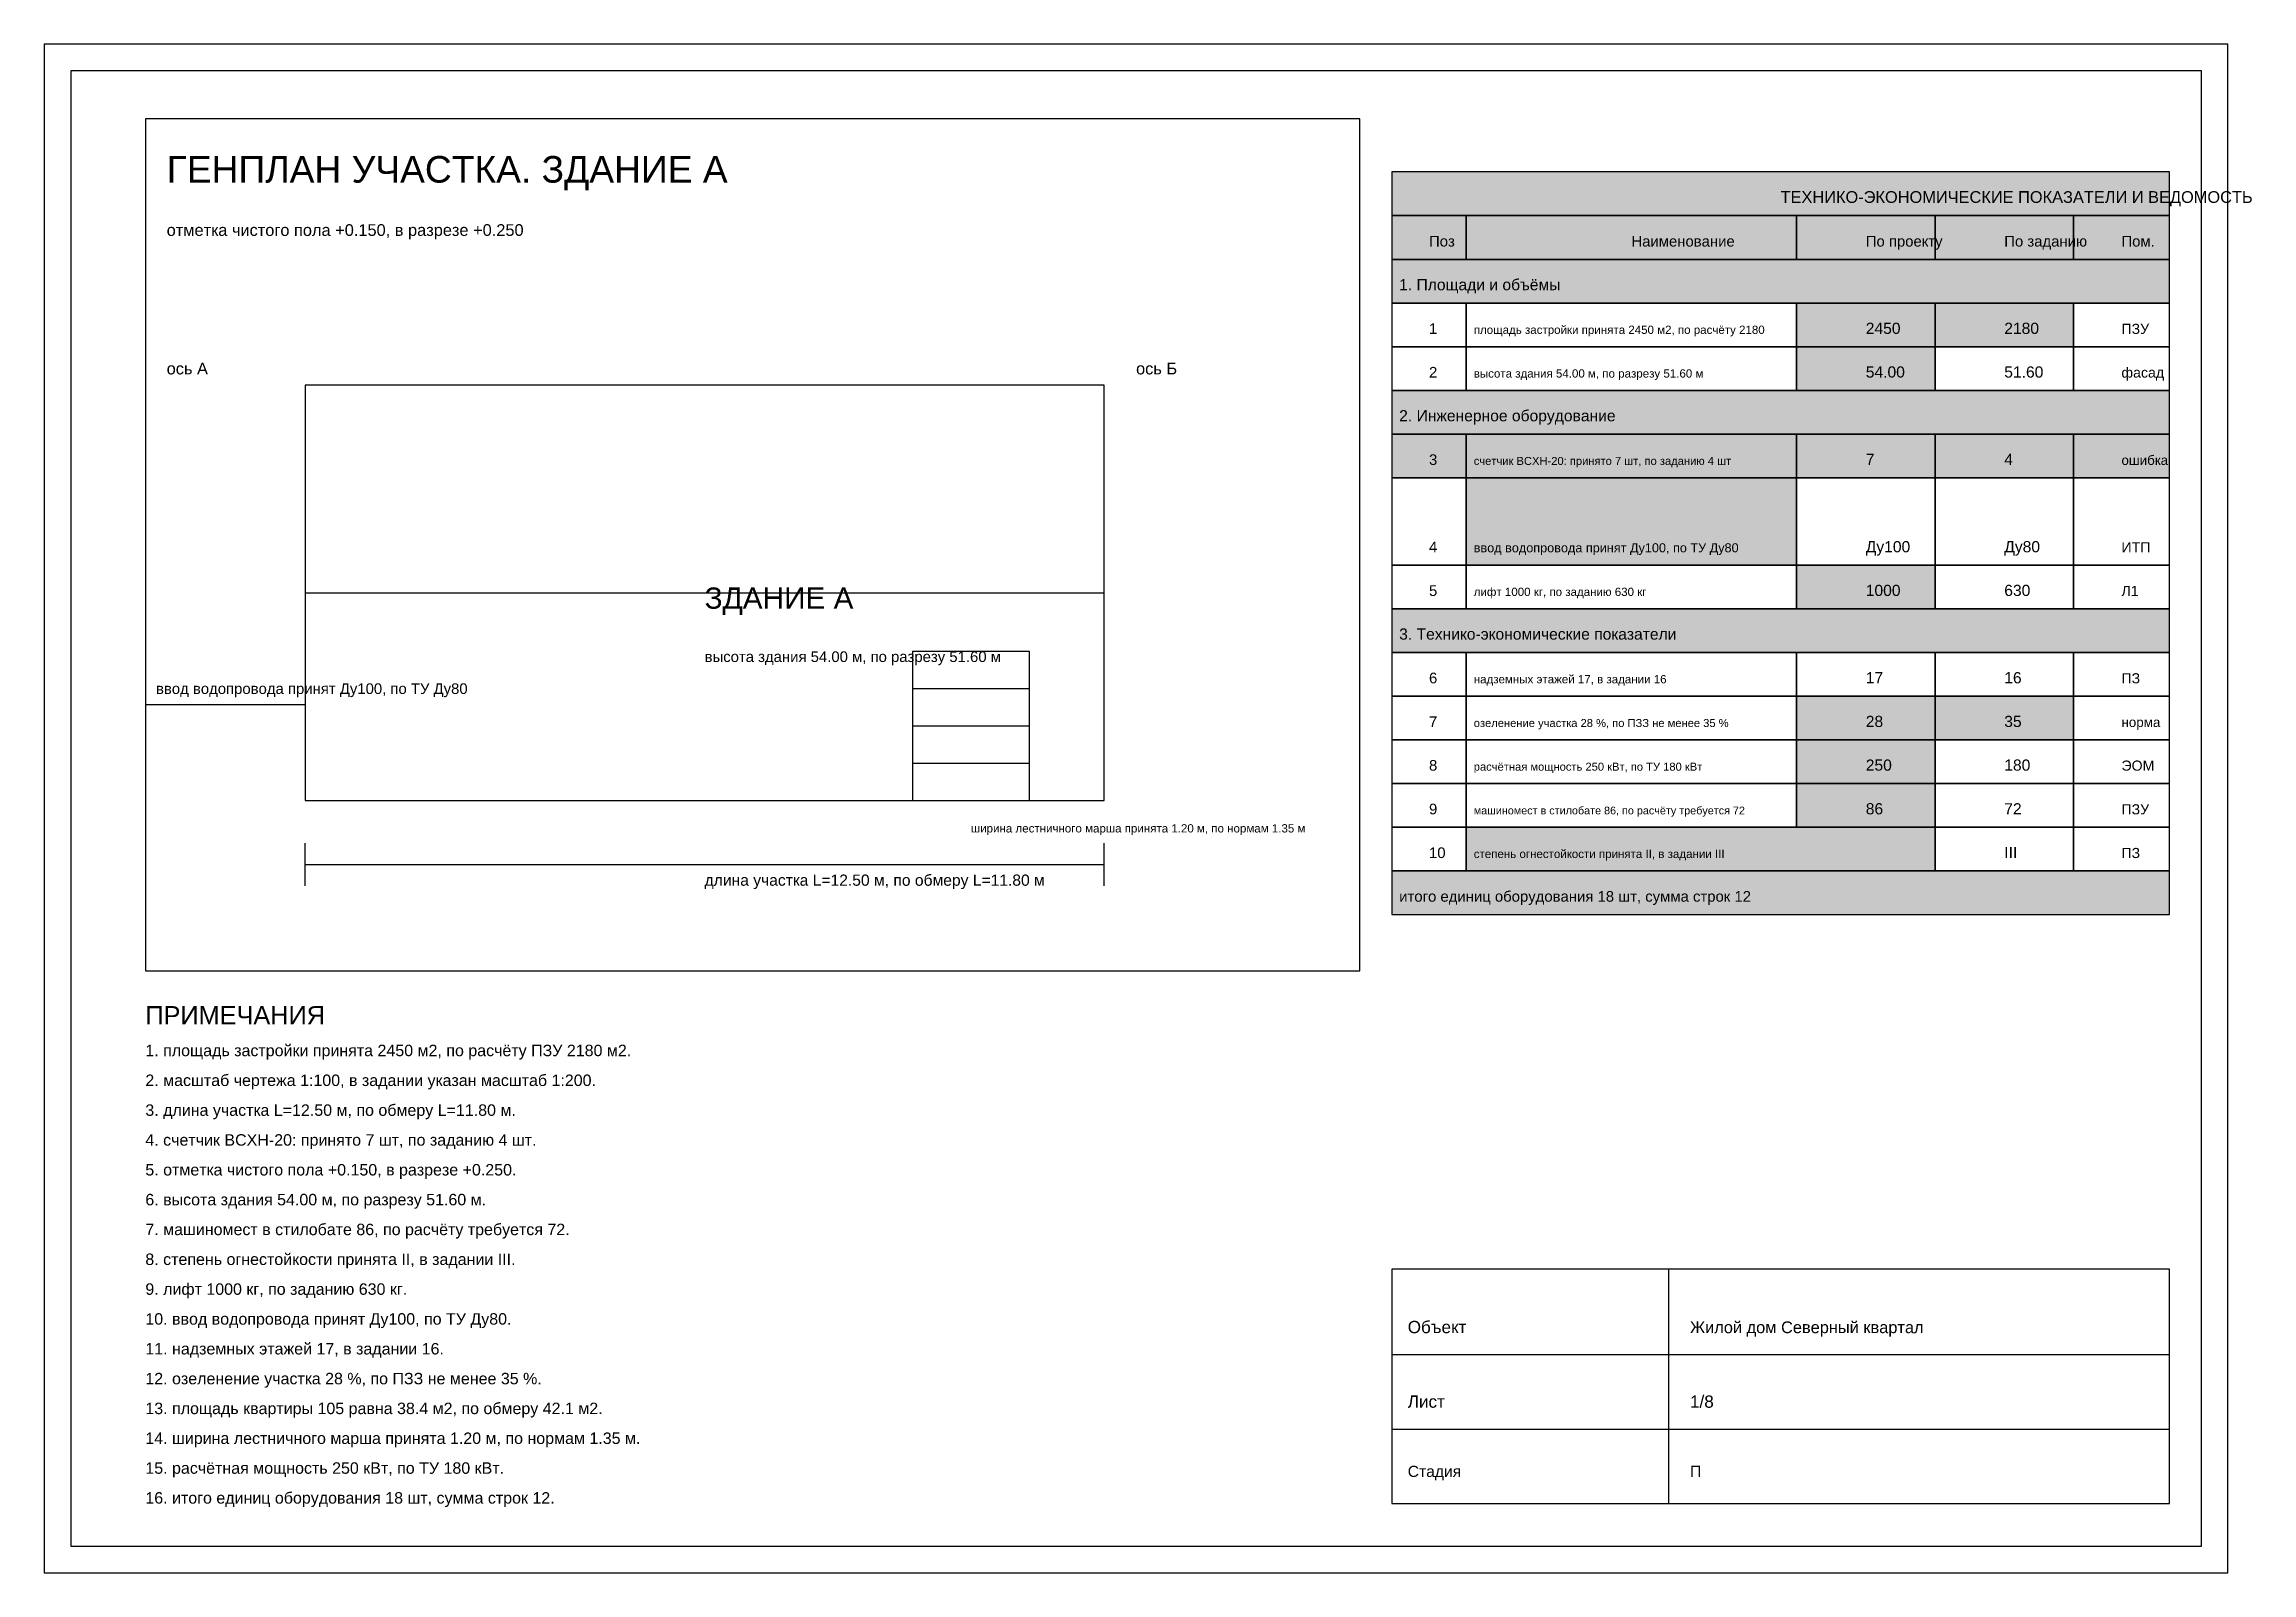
# Model space of a CAD drawing. Header units: millimetres. Extents: x 5 to 3395, y 5 to 292.
# Drawn here: x 5 to 419.5, y 5 to 292 of the extents above; entities that cross this region are included whole.
import ezdxf

# ---------------------------------------------------------------- set-up
doc = ezdxf.new("R2010")
doc.units = ezdxf.units.MM
for name, color, linetype in [('DIM', 3, 'Continuous'), ('GRAPH', 7, 'Continuous'), ('TABLE', 5, 'Continuous'), ('TABLE_FILL', 8, 'Continuous'), ('TEXT', 2, 'Continuous')]:
    doc.layers.add(name, color=color, linetype=linetype)
doc.styles.get("Standard").update_dxf_attribs({"font": 'arial.ttf'})

msp = doc.modelspace()

# ---------------------------------------------------------------- texts
at = {"layer": 'DIM'}
for s, height, p in [('отметка чистого пола +0.150, в разрезе +0.250', 2.2, (28, 256)), ('ось А', 2.2, (28, 230)), ('ось Б', 2.2, (210, 230)), ('высота здания 54.00 м, по разрезу 51.60 м', 2, (129, 176)), ('ширина лестничного марша принята 1.20 м, по нормам 1.35 м', 1.55, (179, 144)), ('длина участка L=12.50 м, по обмеру L=11.80 м', 2.1, (129, 134))]:
    msp.add_text(s, height=height, dxfattribs=at).set_placement(p)
at = {"layer": 'TABLE'}
for s, height, p in [('ТЕХНИКО-ЭКОНОМИЧЕСКИЕ ПОКАЗАТЕЛИ И ВЕДОМОСТЬ', 2.2, (331, 262.2)), ('Поз', 2, (265, 254)), ('Наименование', 2, (303, 254)), ('По проекту', 2, (347, 254)), ('По заданию', 2, (373, 254)), ('Пом.', 2, (395, 254)), ('1. Площади и объёмы', 2.1, (259.4, 245.8)), ('1', 2, (265, 237.6)), ('площадь застройки принята 2450 м2, по расчёту 2180', 1.55, (273.4, 237.6)), ('2450', 2.1, (347, 237.6)), ('2180', 2.1, (373, 237.6)), ('ПЗУ', 1.9, (395, 237.6)), ('2', 2, (265, 229.4)), ('высота здания 54.00 м, по разрезу 51.60 м', 1.55, (273.4, 229.4)), ('54.00', 2.1, (347, 229.4)), ('51.60', 2.1, (373, 229.4)), ('фасад', 1.9, (395, 229.4)), ('2. Инженерное оборудование', 2.1, (259.4, 221.2)), ('3', 2, (265, 213)), ('счетчик ВСХН-20: принято 7 шт, по заданию 4 шт', 1.5, (273.4, 213)), ('7', 2.1, (347, 213)), ('4', 2.1, (373, 213)), ('ошибка', 1.8, (395, 213)), ('4', 2, (265, 196.6)), ('ввод водопровода принят Ду100, по ТУ Ду80', 1.7, (273.4, 196.6)), ('Ду100', 2.1, (347, 196.6)), ('Ду80', 2.1, (373, 196.6)), ('ИТП', 1.9, (395, 196.6)), ('5', 2, (265, 188.4)), ('лифт 1000 кг, по заданию 630 кг', 1.55, (273.4, 188.4)), ('1000', 2.1, (347, 188.4)), ('630', 2.1, (373, 188.4)), ('Л1', 1.9, (395, 188.4)), ('3. Технико-экономические показатели', 2.1, (259.4, 180.2)), ('17', 2.1, (347, 172)), ('16', 2.1, (373, 172)), ('6', 2, (265, 172)), ('надземных этажей 17, в задании 16', 1.55, (273.4, 172)), ('ПЗ', 1.9, (395, 172)), ('7', 2, (265, 163.8)), ('28', 2.1, (347, 163.8)), ('35', 2.1, (373, 163.8)), ('озеленение участка 28 %, по ПЗЗ не менее 35 %', 1.5, (273.4, 163.8)), ('норма', 1.8, (395, 163.8)), ('8', 2, (265, 155.6)), ('250', 2.1, (347, 155.6)), ('180', 2.1, (373, 155.6)), ('ЭОМ', 1.9, (395, 155.6)), ('расчётная мощность 250 кВт, по ТУ 180 кВт', 1.5, (273.4, 155.6)), ('9', 2, (265, 147.4)), ('86', 2.1, (347, 147.4)), ('72', 2.1, (373, 147.4)), ('ПЗУ', 1.9, (395, 147.4)), ('машиномест в стилобате 86, по расчёту требуется 72', 1.45, (273.4, 147.4)), ('10', 2, (265, 139.2)), ('III', 2.1, (373, 139.2)), ('ПЗ', 1.9, (395, 139.2)), ('степень огнестойкости принята II, в задании III', 1.55, (273.4, 139.2)), ('итого единиц оборудования 18 шт, сумма строк 12', 2, (259.4, 131))]:
    msp.add_text(s, height=height, dxfattribs=at).set_placement(p)
at = {"layer": 'TEXT'}
for s, height, p in [('ГЕНПЛАН УЧАСТКА. ЗДАНИЕ А', 5, (28, 266)), ('ЗДАНИЕ А', 4, (129, 186)), ('ввод водопровода принят Ду100, по ТУ Ду80', 2, (26, 170)), ('ПРИМЕЧАНИЯ', 3.4, (24, 108)), ('1. площадь застройки принята 2450 м2, по расчёту ПЗУ 2180 м2.', 2.15, (24, 102)), ('2. масштаб чертежа 1:100, в задании указан масштаб 1:200.', 2.15, (24, 96.4)), ('3. длина участка L=12.50 м, по обмеру L=11.80 м.', 2.15, (24, 90.8)), ('4. счетчик ВСХН-20: принято 7 шт, по заданию 4 шт.', 2.15, (24, 85.2)), ('5. отметка чистого пола +0.150, в разрезе +0.250.', 2.15, (24, 79.6)), ('6. высота здания 54.00 м, по разрезу 51.60 м.', 2.15, (24, 74)), ('7. машиномест в стилобате 86, по расчёту требуется 72.', 2.15, (24, 68.4)), ('8. степень огнестойкости принята II, в задании III.', 2.15, (24, 62.8)), ('9. лифт 1000 кг, по заданию 630 кг.', 2.15, (24, 57.2)), ('10. ввод водопровода принят Ду100, по ТУ Ду80.', 2.15, (24, 51.6)), ('Объект', 2.3, (261, 50)), ('Жилой дом Северный квартал', 2.2, (314, 50)), ('11. надземных этажей 17, в задании 16.', 2.15, (24, 46)), ('12. озеленение участка 28 %, по ПЗЗ не менее 35 %.', 2.15, (24, 40.4)), ('Лист', 2.3, (261, 36)), ('1/8', 2.3, (314, 36)), ('13. площадь квартиры 105 равна 38.4 м2, по обмеру 42.1 м2.', 2.15, (24, 34.8)), ('14. ширина лестничного марша принята 1.20 м, по нормам 1.35 м.', 2.15, (24, 29.2)), ('15. расчётная мощность 250 кВт, по ТУ 180 кВт.', 2.15, (24, 23.6)), ('Стадия', 2.1, (261, 23)), ('П', 2.1, (314, 23)), ('16. итого единиц оборудования 18 шт, сумма строк 12.', 2.15, (24, 18))]:
    msp.add_text(s, height=height, dxfattribs=at).set_placement(p)

# ---------------------------------------------------------------- hatches: boundary and pattern name
at = {"layer": 'TABLE_FILL'}
for points in [[(258, 259.8), (404, 259.8), (404, 268), (258, 268)], [(258, 251.6), (404, 251.6), (404, 259.8), (258, 259.8)], [(258, 243.4), (404, 243.4), (404, 251.6), (258, 251.6)], [(334, 235.2), (360, 235.2), (360, 243.4), (334, 243.4)], [(360, 235.2), (386, 235.2), (386, 243.4), (360, 243.4)], [(334, 227), (360, 227), (360, 235.2), (334, 235.2)], [(258, 218.8), (404, 218.8), (404, 227), (258, 227)], [(258, 210.6), (404, 210.6), (404, 218.8), (258, 218.8)], [(272, 194.2), (334, 194.2), (334, 210.6), (272, 210.6)], [(334, 186), (360, 186), (360, 194.2), (334, 194.2)], [(258, 177.8), (404, 177.8), (404, 186), (258, 186)], [(334, 161.4), (360, 161.4), (360, 169.6), (334, 169.6)], [(360, 161.4), (386, 161.4), (386, 169.6), (360, 169.6)], [(334, 153.2), (360, 153.2), (360, 161.4), (334, 161.4)], [(334, 145), (360, 145), (360, 153.2), (334, 153.2)], [(272, 136.8), (360, 136.8), (360, 145), (272, 145)], [(258, 128.6), (404, 128.6), (404, 136.8), (258, 136.8)]]:
    msp.add_hatch(color=7, dxfattribs=at).paths.add_polyline_path(points)

# ---------------------------------------------------------------- linework, layer by layer
at = {"layer": 'DIM'}
for p, q in [((54, 134), (54, 142)), ((204, 134), (204, 142)), ((54, 138), (204, 138))]:
    msp.add_line(p, q, dxfattribs=at)
at = {"layer": 'GRAPH'}
for p, q in [((415, 292), (5, 292)), ((5, 292), (5, 5)), ((415, 5), (415, 292)), ((410, 287), (10, 287)), ((10, 287), (10, 10)), ((410, 10), (410, 287)), ((252, 278), (24, 278)), ((24, 278), (24, 118)), ((252, 118), (252, 278)), ((204, 228), (54, 228)), ((54, 228), (54, 150)), ((204, 150), (204, 228)), ((54, 189), (204, 189)), ((190, 178), (168, 178)), ((168, 178), (168, 150)), ((190, 150), (190, 178)), ((168, 171), (190, 171)), ((24, 168), (54, 168)), ((168, 164), (190, 164)), ((168, 157), (190, 157)), ((54, 150), (204, 150)), ((168, 150), (190, 150)), ((24, 118), (252, 118)), ((404, 62), (258, 62)), ((258, 62), (258, 18)), ((310, 18), (310, 62)), ((404, 18), (404, 62)), ((258, 46), (404, 46)), ((258, 32), (404, 32)), ((258, 18), (404, 18)), ((10, 10), (410, 10)), ((5, 5), (415, 5))]:
    msp.add_line(p, q, dxfattribs=at)
msp.add_lwpolyline([(5, 5), (415, 5), (415, 292), (5, 292)], close=True, dxfattribs=at)
at = {"layer": 'TABLE'}
for p, q in [((404, 268), (258, 268)), ((258, 268), (258, 259.8)), ((404, 259.8), (404, 268)), ((258, 259.8), (404, 259.8)), ((272, 259.8), (258, 259.8)), ((258, 259.8), (258, 251.6)), ((272, 251.6), (272, 259.8)), ((334, 259.8), (272, 259.8)), ((272, 259.8), (272, 251.6)), ((334, 251.6), (334, 259.8)), ((360, 259.8), (334, 259.8)), ((334, 259.8), (334, 251.6)), ((360, 251.6), (360, 259.8)), ((386, 259.8), (360, 259.8)), ((360, 259.8), (360, 251.6)), ((386, 251.6), (386, 259.8)), ((404, 259.8), (386, 259.8)), ((386, 259.8), (386, 251.6)), ((404, 251.6), (404, 259.8)), ((258, 251.6), (272, 251.6)), ((404, 251.6), (258, 251.6)), ((258, 251.6), (258, 243.4)), ((272, 251.6), (334, 251.6)), ((334, 251.6), (360, 251.6)), ((360, 251.6), (386, 251.6)), ((386, 251.6), (404, 251.6)), ((404, 243.4), (404, 251.6)), ((258, 243.4), (404, 243.4)), ((272, 243.4), (258, 243.4)), ((258, 243.4), (258, 235.2)), ((272, 235.2), (272, 243.4)), ((334, 243.4), (272, 243.4)), ((272, 243.4), (272, 235.2)), ((334, 235.2), (334, 243.4)), ((360, 243.4), (334, 243.4)), ((334, 243.4), (334, 235.2)), ((360, 235.2), (360, 243.4)), ((386, 243.4), (360, 243.4)), ((360, 243.4), (360, 235.2)), ((386, 235.2), (386, 243.4)), ((404, 243.4), (386, 243.4)), ((386, 243.4), (386, 235.2)), ((404, 235.2), (404, 243.4)), ((258, 235.2), (272, 235.2)), ((272, 235.2), (258, 235.2)), ((258, 235.2), (258, 227)), ((272, 235.2), (334, 235.2)), ((272, 227), (272, 235.2)), ((334, 235.2), (272, 235.2)), ((272, 235.2), (272, 227)), ((334, 235.2), (360, 235.2)), ((334, 227), (334, 235.2)), ((360, 235.2), (334, 235.2)), ((334, 235.2), (334, 227)), ((360, 235.2), (386, 235.2)), ((360, 227), (360, 235.2)), ((386, 235.2), (360, 235.2)), ((360, 235.2), (360, 227)), ((386, 235.2), (404, 235.2)), ((386, 227), (386, 235.2)), ((404, 235.2), (386, 235.2)), ((386, 235.2), (386, 227)), ((404, 227), (404, 235.2)), ((258, 227), (272, 227)), ((404, 227), (258, 227)), ((258, 227), (258, 218.8)), ((272, 227), (334, 227)), ((334, 227), (360, 227)), ((360, 227), (386, 227)), ((386, 227), (404, 227)), ((404, 218.8), (404, 227)), ((258, 218.8), (404, 218.8)), ((272, 218.8), (258, 218.8)), ((258, 218.8), (258, 210.6)), ((272, 210.6), (272, 218.8)), ((334, 218.8), (272, 218.8)), ((272, 218.8), (272, 210.6)), ((334, 210.6), (334, 218.8)), ((360, 218.8), (334, 218.8)), ((334, 218.8), (334, 210.6)), ((360, 210.6), (360, 218.8)), ((386, 218.8), (360, 218.8)), ((360, 218.8), (360, 210.6)), ((386, 210.6), (386, 218.8)), ((404, 218.8), (386, 218.8)), ((386, 218.8), (386, 210.6)), ((404, 210.6), (404, 218.8)), ((258, 210.6), (272, 210.6)), ((272, 210.6), (258, 210.6)), ((258, 210.6), (258, 194.2)), ((272, 210.6), (334, 210.6)), ((272, 194.2), (272, 210.6)), ((334, 210.6), (272, 210.6)), ((272, 210.6), (272, 194.2)), ((334, 210.6), (360, 210.6)), ((334, 194.2), (334, 210.6)), ((360, 210.6), (334, 210.6)), ((334, 210.6), (334, 194.2)), ((360, 210.6), (386, 210.6)), ((360, 194.2), (360, 210.6)), ((386, 210.6), (360, 210.6)), ((360, 210.6), (360, 194.2)), ((386, 210.6), (404, 210.6)), ((386, 194.2), (386, 210.6)), ((404, 210.6), (386, 210.6)), ((386, 210.6), (386, 194.2)), ((404, 194.2), (404, 210.6)), ((258, 194.2), (272, 194.2)), ((272, 194.2), (258, 194.2)), ((258, 194.2), (258, 186)), ((272, 194.2), (334, 194.2)), ((272, 186), (272, 194.2)), ((334, 194.2), (272, 194.2)), ((272, 194.2), (272, 186)), ((334, 194.2), (360, 194.2)), ((334, 186), (334, 194.2)), ((360, 194.2), (334, 194.2)), ((334, 194.2), (334, 186)), ((360, 194.2), (386, 194.2)), ((360, 186), (360, 194.2)), ((386, 194.2), (360, 194.2)), ((360, 194.2), (360, 186)), ((386, 194.2), (404, 194.2)), ((386, 186), (386, 194.2)), ((404, 194.2), (386, 194.2)), ((386, 194.2), (386, 186)), ((404, 186), (404, 194.2)), ((258, 186), (272, 186)), ((404, 186), (258, 186)), ((258, 186), (258, 177.8)), ((272, 186), (334, 186)), ((334, 186), (360, 186)), ((360, 186), (386, 186)), ((386, 186), (404, 186)), ((404, 177.8), (404, 186)), ((258, 177.8), (404, 177.8)), ((272, 177.8), (258, 177.8)), ((258, 177.8), (258, 169.6)), ((272, 169.6), (272, 177.8)), ((334, 177.8), (272, 177.8)), ((272, 177.8), (272, 169.6)), ((334, 169.6), (334, 177.8)), ((360, 177.8), (334, 177.8)), ((334, 177.8), (334, 169.6)), ((360, 169.6), (360, 177.8)), ((386, 177.8), (360, 177.8)), ((360, 177.8), (360, 169.6)), ((386, 169.6), (386, 177.8)), ((404, 177.8), (386, 177.8)), ((386, 177.8), (386, 169.6)), ((404, 169.6), (404, 177.8)), ((258, 169.6), (272, 169.6)), ((272, 169.6), (258, 169.6)), ((258, 169.6), (258, 161.4)), ((272, 169.6), (334, 169.6)), ((272, 161.4), (272, 169.6)), ((334, 169.6), (272, 169.6)), ((272, 169.6), (272, 161.4)), ((334, 169.6), (360, 169.6)), ((334, 161.4), (334, 169.6)), ((360, 169.6), (334, 169.6)), ((334, 169.6), (334, 161.4)), ((360, 169.6), (386, 169.6)), ((360, 161.4), (360, 169.6)), ((386, 169.6), (360, 169.6)), ((360, 169.6), (360, 161.4)), ((386, 169.6), (404, 169.6)), ((386, 161.4), (386, 169.6)), ((404, 169.6), (386, 169.6)), ((386, 169.6), (386, 161.4)), ((404, 161.4), (404, 169.6)), ((258, 161.4), (272, 161.4)), ((272, 161.4), (258, 161.4)), ((258, 161.4), (258, 153.2)), ((272, 161.4), (334, 161.4)), ((272, 153.2), (272, 161.4)), ((334, 161.4), (272, 161.4)), ((272, 161.4), (272, 153.2)), ((334, 161.4), (360, 161.4)), ((334, 153.2), (334, 161.4)), ((360, 161.4), (334, 161.4)), ((334, 161.4), (334, 153.2)), ((360, 161.4), (386, 161.4)), ((360, 153.2), (360, 161.4)), ((386, 161.4), (360, 161.4)), ((360, 161.4), (360, 153.2)), ((386, 161.4), (404, 161.4)), ((386, 153.2), (386, 161.4)), ((404, 161.4), (386, 161.4)), ((386, 161.4), (386, 153.2)), ((404, 153.2), (404, 161.4)), ((258, 153.2), (272, 153.2)), ((272, 153.2), (258, 153.2)), ((258, 153.2), (258, 145)), ((272, 153.2), (334, 153.2)), ((272, 145), (272, 153.2)), ((334, 153.2), (272, 153.2)), ((272, 153.2), (272, 145)), ((334, 153.2), (360, 153.2)), ((334, 145), (334, 153.2)), ((360, 153.2), (334, 153.2)), ((334, 153.2), (334, 145)), ((360, 153.2), (386, 153.2)), ((360, 145), (360, 153.2)), ((386, 153.2), (360, 153.2)), ((360, 153.2), (360, 145)), ((386, 153.2), (404, 153.2)), ((386, 145), (386, 153.2)), ((404, 153.2), (386, 153.2)), ((386, 153.2), (386, 145)), ((404, 145), (404, 153.2)), ((258, 145), (272, 145)), ((272, 145), (258, 145)), ((258, 145), (258, 136.8)), ((272, 145), (334, 145)), ((272, 136.8), (272, 145)), ((360, 145), (272, 145)), ((272, 145), (272, 136.8)), ((334, 145), (360, 145)), ((360, 145), (386, 145)), ((360, 136.8), (360, 145)), ((386, 145), (360, 145)), ((360, 145), (360, 136.8)), ((386, 145), (404, 145)), ((386, 136.8), (386, 145)), ((404, 145), (386, 145)), ((386, 145), (386, 136.8)), ((404, 136.8), (404, 145)), ((258, 136.8), (272, 136.8)), ((404, 136.8), (258, 136.8)), ((258, 136.8), (258, 128.6)), ((272, 136.8), (360, 136.8)), ((360, 136.8), (386, 136.8)), ((386, 136.8), (404, 136.8)), ((404, 128.6), (404, 136.8)), ((258, 128.6), (404, 128.6))]:
    msp.add_line(p, q, dxfattribs=at)

msp.set_redraw_order([(e.dxf.handle, doc.entitydb.next_handle()) for e in msp.query("TEXT MTEXT ATTDEF DIMENSION ARC_DIMENSION")])  # texts and dimensions are drawn at this point

doc.saveas('drawing.dxf')
